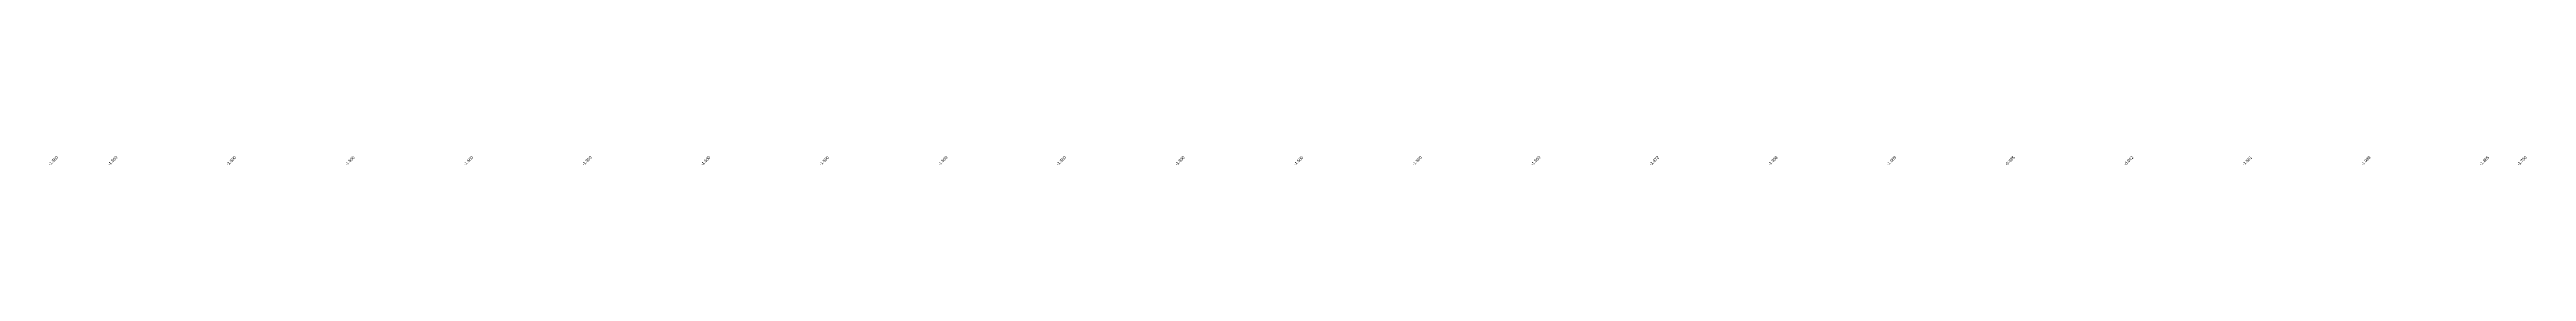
# Model space of a CAD drawing. Header units: metres. Extents: x 286386 to 287779, y 2079267 to 2080589.
# Drawn here: x 286469.4 to 286887.1, y 2080439.3 to 2080440.8 of the extents above; entities that cross this region are included whole.
import ezdxf
from ezdxf.enums import TextEntityAlignment as Align

# ---------------------------------------------------------------- set-up
doc = ezdxf.new("R2010")
doc.units = ezdxf.units.M
doc.header["$MEASUREMENT"] = 0
doc.layers.add('ESElevation', color=150, linetype='Continuous')

msp = doc.modelspace()

# ---------------------------------------------------------------- texts
at = {"layer": 'ESElevation'}
for s, p in [('-1.500', (286470, 2080440)), ('-1.500', (286480, 2080440)), ('-1.500', (286500, 2080440)), ('-1.500', (286520, 2080440)), ('-1.500', (286540, 2080440)), ('-1.500', (286560, 2080440)), ('-1.500', (286580, 2080440)), ('-1.500', (286600, 2080440)), ('-1.500', (286620, 2080440)), ('-1.500', (286640, 2080440)), ('-1.500', (286660, 2080440)), ('-1.500', (286680, 2080440)), ('-1.500', (286700, 2080440)), ('-1.500', (286720, 2080440)), ('-1.472', (286740, 2080440)), ('-1.308', (286760, 2080440)), ('-1.069', (286780, 2080440)), ('-0.685', (286800, 2080440)), ('-0.942', (286820, 2080440)), ('-1.561', (286840, 2080440)), ('-1.988', (286860, 2080440)), ('-1.805', (286880, 2080440)), ('-1.700', (286886.34, 2080440))]:
    msp.add_text(s, height=0.5, rotation=45, dxfattribs=at).set_placement(p, align=Align.MIDDLE_CENTER)

doc.saveas('drawing.dxf')
